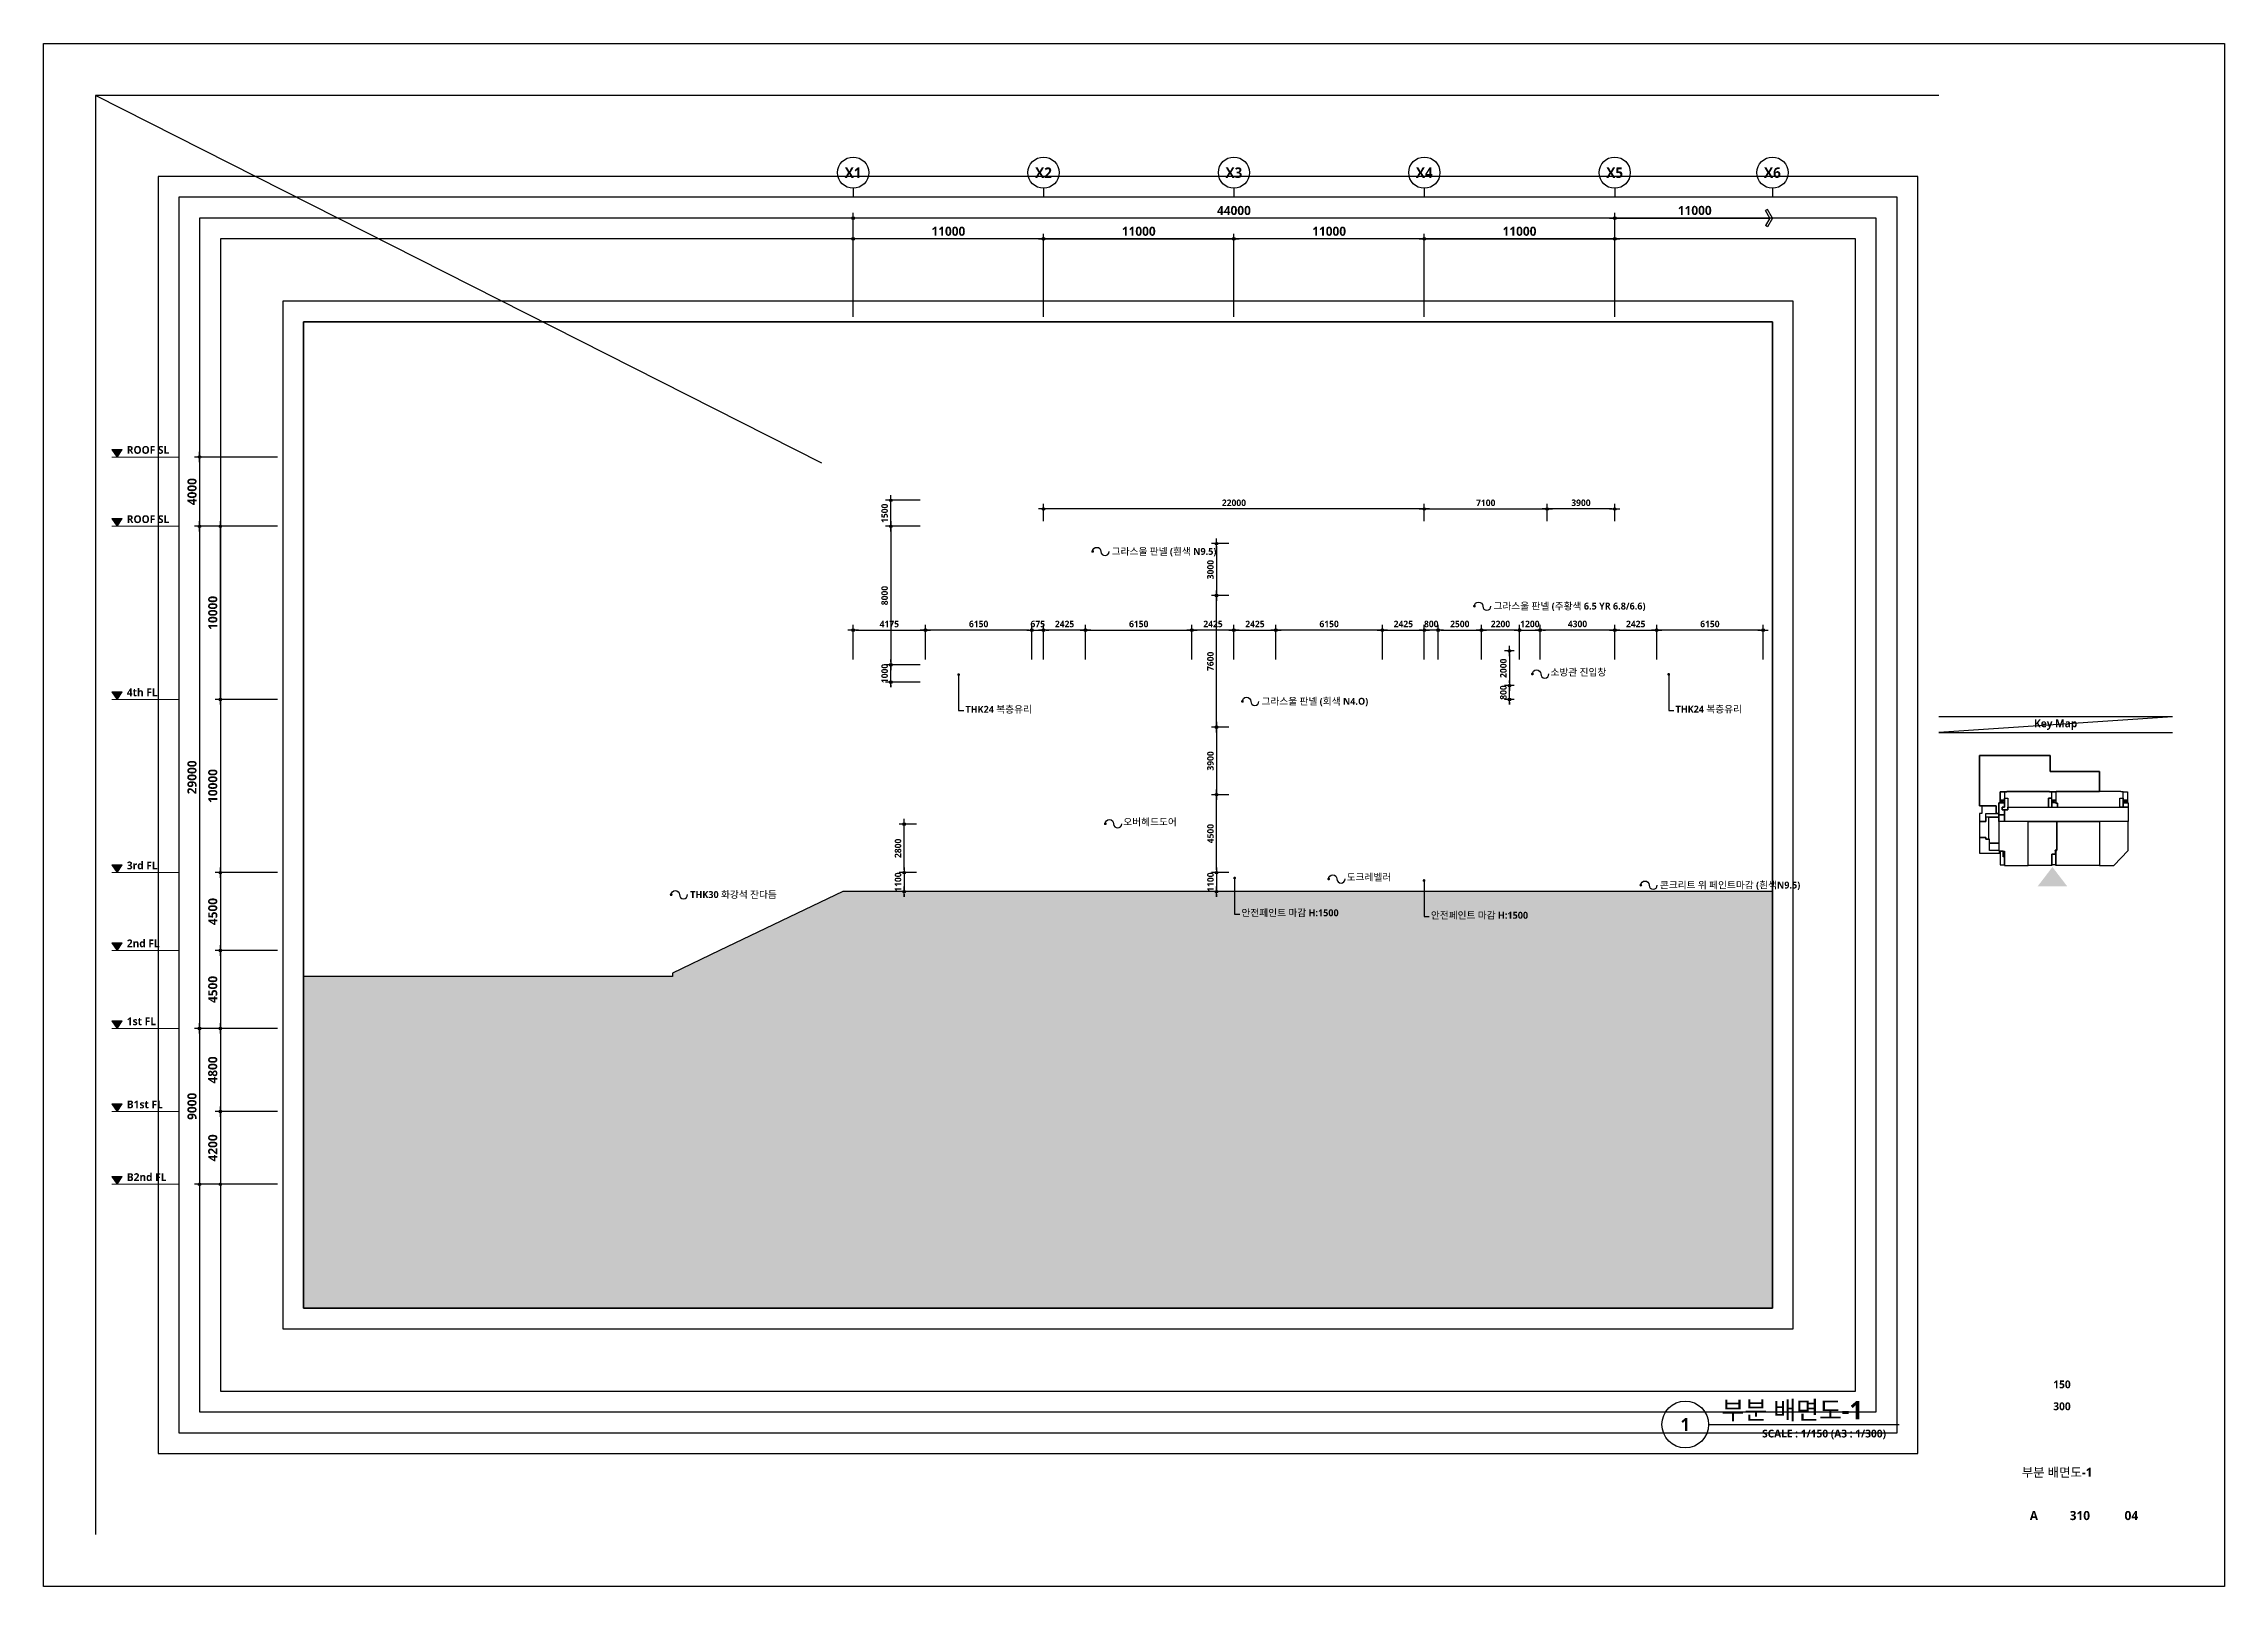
# Model space of a CAD drawing. Header units: millimetres. Extents: x 0 to 190005487, y 0 to 455456909.
# Drawn here: x 0 to 126000, y 89100 to 178200 of the extents above; entities that cross this region are included whole.
import ezdxf
from ezdxf.enums import TextEntityAlignment as Align

# ---------------------------------------------------------------- set-up
doc = ezdxf.new("R2010")
doc.units = ezdxf.units.MM
doc.header["$LTSCALE"] = 150
doc.header["$MEASUREMENT"] = 0
doc.header["$PDSIZE"] = -10
doc.layers.get('0').update_dxf_attribs({"linetype": 'CONTINUOUS'})
doc.layers.get('Defpoints').update_dxf_attribs({"color": 153, "linetype": 'CONTINUOUS'})
for name, color, linetype in [('A-ANNO-DIM', 4, 'CONTINUOUS'), ('A-ANNO-GRA1', 7, 'CONTINUOUS'), ('A-ANNO-KEY', 7, 'CONTINUOUS'), ('A-ANNO-LEAD', 4, 'CONTINUOUS'), ('A-ANNO-NOTE', 7, 'CONTINUOUS'), ('A-ANNO-TEXT1', 7, 'CONTINUOUS'), ('A-ANNO-TITL', 7, 'CONTINUOUS'), ('A-FLOR-ROOF', 3, 'CONTINUOUS'), ('A-SECT-SOIL-PAT1', 253, 'CONTINUOUS'), ('A-ST-AXIS-BUB', 7, 'CONTINUOUS'), ('A-ST-AXIS-DIM', 7, 'CONTINUOUS'), ('AA-XXXX-TXT1', 2, 'CONTINUOUS')]:
    doc.layers.add(name, color=color, linetype=linetype)
doc.layers.add('A-MARK', color=7, linetype='CONTINUOUS', lineweight=15)
doc.layers.add('Defpoint', color=161, linetype='CONTINUOUS', plot=False)
doc.styles.add('2020음성 1차', font='NanumGothicBold.ttf')
doc.styles.add('SH_대대리576', font='NanumGothicBold.ttf')
doc.dimstyles.new('SHP300내부', dxfattribs={"dimscale": 150, "dimtxt": 2.5, "dimasz": 1, "dimexe": 2, "dimexo": 2, "dimgap": 1, "dimtad": 1, "dimdec": 0, "dimzin": 0, "dimdsep": 46, "dimtxsty": 'SH_대대리576', "dimblk": 'DIMDOT', "dimcen": 0.09, "dimclrd": 256, "dimclre": 256, "dimclrt": 3, "dimadec": 0, "dimazin": 1, "dimtfac": 1, "dimtdec": 0, "dimtix": 1, "dimtmove": 2, "dimatfit": 0, "dimldrblk": 'DIMDOT', "dimfxl": 1, "dimtolj": 1, "dimtzin": 0, "dimlwd": -1, "dimlwe": -1, "dimarcsym": 0})
doc.dimstyles.new('사본 SHP 600', dxfattribs={"dimscale": 150, "dimtxt": 3.5, "dimasz": 1, "dimexe": 2, "dimexo": 2, "dimgap": 1, "dimtad": 1, "dimdec": 0, "dimzin": 0, "dimdsep": 46, "dimtxsty": 'SH_대대리576', "dimblk": 'DIMDOT', "dimcen": 0.09, "dimclrt": 3, "dimadec": 0, "dimazin": 1, "dimtfac": 1, "dimtdec": 0, "dimtix": 1, "dimtmove": 2, "dimatfit": 0, "dimldrblk": 'DIMDOT', "dimfxl": 1, "dimtfillclr": 3, "dimtolj": 1, "dimtzin": 0, "dimarcsym": 0})

msp = doc.modelspace()

# ---------------------------------------------------------------- texts
at = {"layer": 'A-ANNO-NOTE', "style": 'SH_대대리576'}
msp.add_text('Key Map', height=450, dxfattribs=at).set_placement((116250, 138865.3), align=Align.MIDDLE)
at = {"layer": 'A-ANNO-TEXT1', "style": 'SH_대대리576'}
for s, p in [('X1', (46774.1, 170748.6)), ('X2', (57774.1, 170748.6)), ('X3', (68774.1, 170748.6)), ('X4', (79774.1, 170748.6)), ('X5', (90774.1, 170748.6)), ('X6', (99887.6, 170748.6))]:
    msp.add_text(s, height=600, dxfattribs=at).set_placement(p, align=Align.MIDDLE_CENTER)
at = {"layer": 'A-ANNO-TEXT1'}
for s, height, style, p in [('ROOF SL', 450, 'SH_대대리576', (4807.3, 154510.2)), ('ROOF SL', 450, 'SH_대대리576', (4807.3, 150510.2)), ('그라스울 판넬 (흰색 N9.5)', 400, '2020음성 1차', (61712.3, 148674)), ('그라스울 판넬 (주황색 6.5 YR 6.8/6.6)', 400, '2020음성 1차', (83771.1, 145515.8, 103000)), ('소방관 진입창', 400, '2020음성 1차', (87062.6, 141699)), ('4th FL', 450, 'SH_대대리576', (4807.3, 140510.2)), ('THK24 복층유리', 400, '2020음성 1차', (53263.6, 139551)), ('그라스울 판넬 (회색 N4.O)', 400, '2020음성 1차', (70366.8, 140016.6)), ('THK24 복층유리', 400, '2020음성 1차', (94290, 139563.5)), ('오버헤드도어', 400, '2020음성 1차', (62384.3, 133048.2, -37.9)), ('3rd FL', 450, 'SH_대대리576', (4807.3, 130510.2)), ('도크레벨러', 400, '2020음성 1차', (75289, 129861.3, 103000)), ('콘크리트 위 페인트마감 (흰색N9.5)', 400, '2020음성 1차', (93384.5, 129403.4)), ('THK30 화강석 잔다듬', 400, '2020음성 1차', (37359.1, 128853.6)), ('안전페인트 마감 H:1500', 400, '2020음성 1차', (69208.4, 127802.3)), ('안전페인트 마감 H:1500', 400, '2020음성 1차', (80152.9, 127658.7)), ('2nd FL', 450, 'SH_대대리576', (4807.3, 126010.2)), ('1st FL', 450, 'SH_대대리576', (4807.3, 121510.2)), ('B1st FL', 450, 'SH_대대리576', (4807.3, 116710.2)), ('B2nd FL', 450, 'SH_대대리576', (4807.3, 112510.2))]:
    msp.add_text(s, height=height, dxfattribs=dict(at, style=style)).set_placement(p)
at = {"layer": 'A-ANNO-TITL', "style": 'SH_대대리576'}
for s, height, p in [('150', 450, (116617.8, 100766.7)), ('300', 450, (116617.8, 99500.1)), ('부분 배면도-1', 525, (116335.1, 95695.9)), ('A', 525, (114993.8, 93190.6)), ('310', 525, (117650.4, 93190.6)), ('04', 525, (120623.6, 93190.6))]:
    msp.add_text(s, height=height, dxfattribs=at).set_placement(p, align=Align.MIDDLE)
at = {"layer": 'A-ST-AXIS-DIM', "color": 3, "insert": (95398.5, 168563.3), "char_height": 525, "attachment_point": 5, "style": 'SH_대대리576'}
msp.add_mtext('\\A1;11000', dxfattribs=at)

# ---------------------------------------------------------------- blocks, each defined once
blk = doc.blocks.new('*U4461')
at = {"layer": 'A-ANNO-TITL'}
blk.add_line((0, 0), (3667, 0), dxfattribs=at)
blk.add_circle((-450, 0), 450, dxfattribs=at)
at = {"layer": 'AA-XXXX-TXT1', "style": 'SH_대대리576'}
blk.add_attdef('DWG.TITLE', (250, 100), '', height=350, dxfattribs=at)
at = {"layer": 'AA-XXXX-TXT1', "color": 7, "style": 'SH_대대리576'}
blk.add_attdef('NO1', text='', height=300, dxfattribs=at).set_placement((-450, 0), align=Align.MIDDLE)
at = {"layer": 'AA-XXXX-TXT1', "style": 'SH_대대리576'}
blk.add_attdef('SCALE', text='', height=150, dxfattribs=at).set_placement((3417, -100), align=Align.TOP_RIGHT)
blk = doc.blocks.new('DIMDOT')
at = {"color": 0}
blk.add_line((-2, 0), (2, 0), dxfattribs=at)
for radius in [0.5, 0.25]:
    blk.add_circle((0, 0), radius, dxfattribs=at)
blk = doc.blocks.new('*D4563')
at = {"layer": 'A-ST-AXIS-DIM', "color": 0, "lineweight": -2}
for p, q in [((46774, 162424), (46774, 167224)), ((57624, 166924), (46924, 166924)), ((57774, 162424), (57774, 167224))]:
    blk.add_line(p, q, dxfattribs=at)
at = {"layer": 'Defpoints', "color": 0}
for p in [(46774, 166924), (46774, 162124), (57774, 162124)]:
    blk.add_point(p, dxfattribs=at)
at = {"layer": 'A-ST-AXIS-DIM', "color": 0, "linetype": 'ByBlock', "lineweight": -2, "xscale": 150, "yscale": 150, "zscale": 150, "rotation": 180}
blk.add_blockref('DIMDOT', (46774, 166924), dxfattribs=at)
at = {"layer": 'A-ST-AXIS-DIM', "color": 0, "linetype": 'ByBlock', "lineweight": -2, "xscale": 150, "yscale": 150, "zscale": 150}
blk.add_blockref('DIMDOT', (57774, 166924), dxfattribs=at)
at = {"layer": 'A-ST-AXIS-DIM', "color": 3, "insert": (52274, 167361), "char_height": 525, "attachment_point": 5, "style": 'SH_대대리576'}
blk.add_mtext('\\A1;11000', dxfattribs=at)
blk = doc.blocks.new('*D4564')
at = {"layer": 'A-ST-AXIS-DIM', "color": 0, "lineweight": -2}
for p, q in [((57774, 162424), (57774, 167224)), ((57924, 166924), (68624, 166924)), ((68774, 162424), (68774, 167224))]:
    blk.add_line(p, q, dxfattribs=at)
at = {"layer": 'Defpoints', "color": 0}
for p in [(68774, 166924), (57774, 162124), (68774, 162124)]:
    blk.add_point(p, dxfattribs=at)
at = {"layer": 'A-ST-AXIS-DIM', "color": 0, "linetype": 'ByBlock', "lineweight": -2, "xscale": 150, "yscale": 150, "zscale": 150, "rotation": 180}
blk.add_blockref('DIMDOT', (57774, 166924), dxfattribs=at)
at = {"layer": 'A-ST-AXIS-DIM', "color": 0, "linetype": 'ByBlock', "lineweight": -2, "xscale": 150, "yscale": 150, "zscale": 150}
blk.add_blockref('DIMDOT', (68774, 166924), dxfattribs=at)
at = {"layer": 'A-ST-AXIS-DIM', "color": 3, "insert": (63274, 167361), "char_height": 525, "attachment_point": 5, "style": 'SH_대대리576'}
blk.add_mtext('\\A1;11000', dxfattribs=at)
blk = doc.blocks.new('*D4565')
at = {"layer": 'A-ST-AXIS-DIM', "color": 0, "lineweight": -2}
for p, q in [((68774, 162424), (68774, 167224)), ((79624, 166924), (68924, 166924)), ((79774, 162424), (79774, 167224))]:
    blk.add_line(p, q, dxfattribs=at)
at = {"layer": 'Defpoints', "color": 0}
for p in [(68774, 166924), (68774, 162124), (79774, 162124)]:
    blk.add_point(p, dxfattribs=at)
at = {"layer": 'A-ST-AXIS-DIM', "color": 0, "linetype": 'ByBlock', "lineweight": -2, "xscale": 150, "yscale": 150, "zscale": 150, "rotation": 180}
blk.add_blockref('DIMDOT', (68774, 166924), dxfattribs=at)
at = {"layer": 'A-ST-AXIS-DIM', "color": 0, "linetype": 'ByBlock', "lineweight": -2, "xscale": 150, "yscale": 150, "zscale": 150}
blk.add_blockref('DIMDOT', (79774, 166924), dxfattribs=at)
at = {"layer": 'A-ST-AXIS-DIM', "color": 3, "insert": (74274, 167361), "char_height": 525, "attachment_point": 5, "style": 'SH_대대리576'}
blk.add_mtext('\\A1;11000', dxfattribs=at)
blk = doc.blocks.new('A-ST-AXIS-BUB-1')
at = {"layer": 'A-ST-AXIS-BUB'}
blk.add_line((0, 350), (0, 0), dxfattribs=at)
blk.add_circle((0, 950), 600, dxfattribs=at)
blk = doc.blocks.new('arrow1')
at = {"color": 0}
for p, q in [((0, 0), (0.29, 0.5)), ((0, 0), (0.29, -0.5)), ((0.16, 0), (0.41, 0.43)), ((0.16, 0), (0.41, -0.43)), ((0.29, 0.5), (0.41, 0.43)), ((0.29, -0.5), (0.41, -0.43))]:
    blk.add_line(p, q, dxfattribs=at)
blk = doc.blocks.new('Level - GL_Architecture-538196-단면도-1')
at = {"layer": 'A-MARK'}
blk.add_hatch(color=256, dxfattribs=at).paths.add_polyline_path([(-50332, 900), (-49732, 0), (-49132, 900)], flags=0)
for p, q in [((-50332, 900), (-49132, 900)), ((-49732, 0), (-50332, 900)), ((-49132, 900), (-49732, 0)), ((-42506, 0), (-50332, 0))]:
    blk.add_line(p, q, dxfattribs=at)
blk = doc.blocks.new('*D4566')
at = {"layer": 'A-ST-AXIS-DIM', "color": 0, "lineweight": -2}
for p, q in [((13512, 116524), (9912, 116524)), ((10212, 116374), (10212, 112474)), ((13512, 112324), (9912, 112324))]:
    blk.add_line(p, q, dxfattribs=at)
at = {"layer": 'Defpoints', "color": 0}
for p in [(13812, 116524), (10212, 112324), (13812, 112324)]:
    blk.add_point(p, dxfattribs=at)
at = {"layer": 'A-ST-AXIS-DIM', "color": 0, "linetype": 'ByBlock', "lineweight": -2, "xscale": 150, "yscale": 150, "zscale": 150}
for p, rotation in [((10212, 116524), 90), ((10212, 112324), 270)]:
    blk.add_blockref('DIMDOT', p, dxfattribs=dict(at, rotation=rotation))
at = {"layer": 'A-ST-AXIS-DIM', "color": 3, "insert": (9774, 114424), "char_height": 525, "attachment_point": 5, "rotation": 90, "style": 'SH_대대리576'}
blk.add_mtext('\\A1;4200', dxfattribs=at)
blk = doc.blocks.new('*D4567')
at = {"layer": 'A-ST-AXIS-DIM', "color": 0, "lineweight": -2}
for p, q in [((13512, 121324), (9912, 121324)), ((10212, 121174), (10212, 116674)), ((13512, 116524), (9912, 116524))]:
    blk.add_line(p, q, dxfattribs=at)
at = {"layer": 'Defpoints', "color": 0}
for p in [(13812, 121324), (10212, 116524), (13812, 116524)]:
    blk.add_point(p, dxfattribs=at)
at = {"layer": 'A-ST-AXIS-DIM', "color": 0, "linetype": 'ByBlock', "lineweight": -2, "xscale": 150, "yscale": 150, "zscale": 150}
for p, rotation in [((10212, 121324), 90), ((10212, 116524), 270)]:
    blk.add_blockref('DIMDOT', p, dxfattribs=dict(at, rotation=rotation))
at = {"layer": 'A-ST-AXIS-DIM', "color": 3, "insert": (9773, 118924), "char_height": 525, "attachment_point": 5, "rotation": 90, "style": 'SH_대대리576'}
blk.add_mtext('\\A1;4800', dxfattribs=at)
blk = doc.blocks.new('*D4568')
at = {"layer": 'A-ST-AXIS-DIM', "color": 0, "lineweight": -2}
for p, q in [((13512, 125824), (9912, 125824)), ((10212, 125674), (10212, 121474)), ((13512, 121324), (9912, 121324))]:
    blk.add_line(p, q, dxfattribs=at)
at = {"layer": 'Defpoints', "color": 0}
for p in [(13812, 125824), (10212, 121324), (13812, 121324)]:
    blk.add_point(p, dxfattribs=at)
at = {"layer": 'A-ST-AXIS-DIM', "color": 0, "linetype": 'ByBlock', "lineweight": -2, "xscale": 150, "yscale": 150, "zscale": 150}
for p, rotation in [((10212, 125824), 90), ((10212, 121324), 270)]:
    blk.add_blockref('DIMDOT', p, dxfattribs=dict(at, rotation=rotation))
at = {"layer": 'A-ST-AXIS-DIM', "color": 3, "insert": (9774, 123574), "char_height": 525, "attachment_point": 5, "rotation": 90, "style": 'SH_대대리576'}
blk.add_mtext('\\A1;4500', dxfattribs=at)
blk = doc.blocks.new('*D4569')
at = {"layer": 'A-ST-AXIS-DIM', "color": 0, "lineweight": -2}
for p, q in [((13512, 130324), (9912, 130324)), ((10212, 130174), (10212, 125974)), ((13512, 125824), (9912, 125824))]:
    blk.add_line(p, q, dxfattribs=at)
at = {"layer": 'Defpoints', "color": 0}
for p in [(13812, 130324), (10212, 125824), (13812, 125824)]:
    blk.add_point(p, dxfattribs=at)
at = {"layer": 'A-ST-AXIS-DIM', "color": 0, "linetype": 'ByBlock', "lineweight": -2, "xscale": 150, "yscale": 150, "zscale": 150}
for p, rotation in [((10212, 130324), 90), ((10212, 125824), 270)]:
    blk.add_blockref('DIMDOT', p, dxfattribs=dict(at, rotation=rotation))
at = {"layer": 'A-ST-AXIS-DIM', "color": 3, "insert": (9774, 128074), "char_height": 525, "attachment_point": 5, "rotation": 90, "style": 'SH_대대리576'}
blk.add_mtext('\\A1;4500', dxfattribs=at)
blk = doc.blocks.new('*D4570')
at = {"layer": 'A-ST-AXIS-DIM', "color": 0, "lineweight": -2}
for p, q in [((13512, 140324), (9912, 140324)), ((10212, 140174), (10212, 130474)), ((13512, 130324), (9912, 130324))]:
    blk.add_line(p, q, dxfattribs=at)
at = {"layer": 'Defpoints', "color": 0}
for p in [(13812, 140324), (10212, 130324), (13812, 130324)]:
    blk.add_point(p, dxfattribs=at)
at = {"layer": 'A-ST-AXIS-DIM', "color": 0, "linetype": 'ByBlock', "lineweight": -2, "xscale": 150, "yscale": 150, "zscale": 150}
for p, rotation in [((10212, 140324), 90), ((10212, 130324), 270)]:
    blk.add_blockref('DIMDOT', p, dxfattribs=dict(at, rotation=rotation))
at = {"layer": 'A-ST-AXIS-DIM', "color": 3, "insert": (9775, 135324), "char_height": 525, "attachment_point": 5, "rotation": 90, "style": 'SH_대대리576'}
blk.add_mtext('\\A1;10000', dxfattribs=at)
blk = doc.blocks.new('*D4571')
at = {"layer": 'A-ST-AXIS-DIM', "color": 0, "lineweight": -2}
for p, q in [((13512, 150324), (9912, 150324)), ((10212, 140474), (10212, 150174)), ((13512, 140324), (9912, 140324))]:
    blk.add_line(p, q, dxfattribs=at)
at = {"layer": 'Defpoints', "color": 0}
for p in [(10212, 150324), (13812, 150324), (13812, 140324)]:
    blk.add_point(p, dxfattribs=at)
at = {"layer": 'A-ST-AXIS-DIM', "color": 0, "linetype": 'ByBlock', "lineweight": -2, "xscale": 150, "yscale": 150, "zscale": 150}
for p, rotation in [((10212, 150324), 90), ((10212, 140324), 270)]:
    blk.add_blockref('DIMDOT', p, dxfattribs=dict(at, rotation=rotation))
at = {"layer": 'A-ST-AXIS-DIM', "color": 3, "insert": (9775, 145324), "char_height": 525, "attachment_point": 5, "rotation": 90, "style": 'SH_대대리576'}
blk.add_mtext('\\A1;10000', dxfattribs=at)
blk = doc.blocks.new('*D4572')
at = {"layer": 'A-ST-AXIS-DIM', "color": 0, "lineweight": -2}
for p, q in [((13512, 154324), (8712, 154324)), ((9012, 154174), (9012, 150474)), ((13512, 150324), (8712, 150324))]:
    blk.add_line(p, q, dxfattribs=at)
at = {"layer": 'Defpoints', "color": 0}
for p in [(13812, 154324), (9012, 150324), (13812, 150324)]:
    blk.add_point(p, dxfattribs=at)
at = {"layer": 'A-ST-AXIS-DIM', "color": 0, "linetype": 'ByBlock', "lineweight": -2, "xscale": 150, "yscale": 150, "zscale": 150}
for p, rotation in [((9012, 154324), 90), ((9012, 150324), 270)]:
    blk.add_blockref('DIMDOT', p, dxfattribs=dict(at, rotation=rotation))
at = {"layer": 'A-ST-AXIS-DIM', "color": 3, "insert": (8575, 152324), "char_height": 525, "attachment_point": 5, "rotation": 90, "style": 'SH_대대리576'}
blk.add_mtext('\\A1;4000', dxfattribs=at)
blk = doc.blocks.new('*D4573')
at = {"layer": 'A-ST-AXIS-DIM', "color": 0, "lineweight": -2}
for p, q in [((13512, 121324), (8712, 121324)), ((9012, 121174), (9012, 112474)), ((13512, 112324), (8712, 112324))]:
    blk.add_line(p, q, dxfattribs=at)
at = {"layer": 'Defpoints', "color": 0}
for p in [(13812, 121324), (9012, 112324), (13812, 112324)]:
    blk.add_point(p, dxfattribs=at)
at = {"layer": 'A-ST-AXIS-DIM', "color": 0, "linetype": 'ByBlock', "lineweight": -2, "xscale": 150, "yscale": 150, "zscale": 150}
for p, rotation in [((9012, 121324), 90), ((9012, 112324), 270)]:
    blk.add_blockref('DIMDOT', p, dxfattribs=dict(at, rotation=rotation))
at = {"layer": 'A-ST-AXIS-DIM', "color": 3, "insert": (8573, 116824), "char_height": 525, "attachment_point": 5, "rotation": 90, "style": 'SH_대대리576'}
blk.add_mtext('\\A1;9000', dxfattribs=at)
blk = doc.blocks.new('*D4574')
at = {"layer": 'A-ST-AXIS-DIM', "color": 0, "lineweight": -2}
for p, q in [((13512, 150324), (8712, 150324)), ((9012, 150174), (9012, 121474)), ((13512, 121324), (8712, 121324))]:
    blk.add_line(p, q, dxfattribs=at)
at = {"layer": 'Defpoints', "color": 0}
for p in [(13812, 150324), (9012, 121324), (13812, 121324)]:
    blk.add_point(p, dxfattribs=at)
at = {"layer": 'A-ST-AXIS-DIM', "color": 0, "linetype": 'ByBlock', "lineweight": -2, "xscale": 150, "yscale": 150, "zscale": 150}
for p, rotation in [((9012, 150324), 90), ((9012, 121324), 270)]:
    blk.add_blockref('DIMDOT', p, dxfattribs=dict(at, rotation=rotation))
at = {"layer": 'A-ST-AXIS-DIM', "color": 3, "insert": (8573, 135824), "char_height": 525, "attachment_point": 5, "rotation": 90, "style": 'SH_대대리576'}
blk.add_mtext('\\A1;29000', dxfattribs=at)
blk = doc.blocks.new('*D4575')
at = {"layer": 'A-ST-AXIS-DIM', "color": 0, "lineweight": -2}
for p, q in [((46774, 162424), (46774, 168424)), ((90624, 168124), (46924, 168124)), ((90774, 162424), (90774, 168424))]:
    blk.add_line(p, q, dxfattribs=at)
at = {"layer": 'Defpoints', "color": 0}
for p in [(46774, 168124), (46774, 162124), (90774, 162124)]:
    blk.add_point(p, dxfattribs=at)
at = {"layer": 'A-ST-AXIS-DIM', "color": 0, "linetype": 'ByBlock', "lineweight": -2, "xscale": 150, "yscale": 150, "zscale": 150, "rotation": 180}
blk.add_blockref('DIMDOT', (46774, 168124), dxfattribs=at)
at = {"layer": 'A-ST-AXIS-DIM', "color": 0, "linetype": 'ByBlock', "lineweight": -2, "xscale": 150, "yscale": 150, "zscale": 150}
blk.add_blockref('DIMDOT', (90774, 168124), dxfattribs=at)
at = {"layer": 'A-ST-AXIS-DIM', "color": 3, "insert": (68774, 168561), "char_height": 525, "attachment_point": 5, "style": 'SH_대대리576'}
blk.add_mtext('\\A1;44000', dxfattribs=at)
blk = doc.blocks.new('*D4604')
at = {"layer": 'A-ST-AXIS-DIM', "color": 0, "lineweight": -2}
for p, q in [((79774, 162424), (79774, 167224)), ((79924, 166924), (90624, 166924)), ((90774, 162424), (90774, 167224))]:
    blk.add_line(p, q, dxfattribs=at)
at = {"layer": 'Defpoints', "color": 0}
for p in [(90774, 166924), (79774, 162124), (90774, 162124)]:
    blk.add_point(p, dxfattribs=at)
at = {"layer": 'A-ST-AXIS-DIM', "color": 0, "linetype": 'ByBlock', "lineweight": -2, "xscale": 150, "yscale": 150, "zscale": 150, "rotation": 180}
blk.add_blockref('DIMDOT', (79774, 166924), dxfattribs=at)
at = {"layer": 'A-ST-AXIS-DIM', "color": 0, "linetype": 'ByBlock', "lineweight": -2, "xscale": 150, "yscale": 150, "zscale": 150}
blk.add_blockref('DIMDOT', (90774, 166924), dxfattribs=at)
at = {"layer": 'A-ST-AXIS-DIM', "color": 3, "insert": (85274, 167361), "char_height": 525, "attachment_point": 5, "style": 'SH_대대리576'}
blk.add_mtext('\\A1;11000', dxfattribs=at)
blk = doc.blocks.new('G$C28DF506D')
blk.add_lwpolyline([(0, 3255), (0, 1425), (2340, 1425), (2340, 1725), (2265, 1725), (2265, 1740), (1155, 1740), (1155, 3030), (1095, 3030), (1095, 3060), (765, 3060), (765, 3255)], close=True)
at = {"layer": 'A-ANNO-KEY'}
for p, q in [((2902, 7538), (2423, 7223)), ((2423, 7538), (2902, 7223)), ((8377, 7538), (8857, 7223)), ((8857, 7538), (8377, 7223)), ((16627, 7223), (17108, 7538)), ((16627, 7538), (17108, 7223)), ((2760, 1012), (2902, 1642)), ((2760, 1642), (2902, 1012)), ((8745, 1327), (8884, 1770)), ((8884, 1327), (8745, 1770))]:
    blk.add_line(p, q, dxfattribs=at)
for points in [[(13890, 10845), (8190, 10845), (8190, 12720), (7290, 12720), (0, 12720), (0, 6900), (195, 6900), (270, 6900), (1950, 6900), (1950, 6015), (2265, 6015), (2265, 7223), (2423, 7223), (2423, 7538), (2423, 8505), (2902, 8505), (3165, 8505), (3165, 8550), (8115, 8550), (8115, 8505), (8377, 8505), (8865, 8505), (8865, 8550), (13890, 8550)], [(8190, 12720), (7290, 12720), (0, 12720), (0, 6900), (195, 6900), (270, 6900), (1950, 6900), (1950, 6015), (2265, 6015), (2265, 7223), (2423, 7223), (2423, 8505), (3165, 8505), (3165, 8550), (8115, 8550), (8115, 8505), (8865, 8505), (8865, 8550), (13890, 8550), (13890, 10845), (8190, 10845)], [(2423, 8505), (2902, 8505), (2902, 7538), (2423, 7538)], [(2635, 6434), (2635, 6722), (2902, 6722), (2902, 7788), (3300, 7788), (3300, 6750), (3300, 6750), (3300, 6434), (2902, 6434), (2902, 6434)], [(2902, 8505), (2902, 7788), (3300, 7788), (3300, 6750), (7980, 6750), (7980, 7788), (8377, 7788), (8377, 8505), (8115, 8505), (8115, 8550), (3165, 8550), (3165, 8505)], [(7980, 6754), (8377, 6754), (8377, 7788), (7980, 7788)], [(8377, 8505), (8857, 8505), (8857, 7538), (8377, 7538)], [(8865, 8550), (8865, 8505), (8857, 8505), (8857, 7204), (9015, 7204), (9015, 6750), (16230, 6750), (16230, 7788), (16627, 7788), (16627, 8505), (16365, 8505), (16365, 8550)], [(16627, 6754), (16230, 6754), (16230, 7788), (16627, 7788)], [(16627, 8505), (17108, 8505), (17108, 7538), (16627, 7538)], [(0, 6015), (0, 5100), (765, 5100), (765, 6015), (1950, 6015), (1950, 6900), (270, 6900), (270, 6015)], [(0, 5100), (0, 3255), (765, 3255), (765, 3060), (1095, 3060), (1095, 5580), (765, 5580), (765, 5100), (0, 5100)], [(765, 6015), (2265, 6015), (2265, 5580), (765, 5580)], [(1155, 2580), (1155, 3030), (1095, 3030), (1095, 5580), (2265, 5580), (2265, 2580)], [(2265, 7223), (2902, 7223), (2902, 6722), (2635, 6722), (2635, 6434), (2902, 6434), (2902, 5864), (2265, 5864)], [(2265, 5864), (2902, 5864), (2902, 5070), (2265, 5070)], [(2265, 1740), (2265, 1725), (2340, 1725), (2340, 1642), (2902, 1642), (2902, 0), (5640, 0), (5640, 5070), (2265, 5070)], [(2265, 1740), (2265, 1725), (2340, 1725), (2340, 1642), (2902, 1642), (2902, 0), (5640, 0), (5640, 5070), (2265, 5070)], [(2902, 7223), (2423, 7223), (2423, 7538), (2902, 7538)], [(2902, 5070), (2902, 6434), (3300, 6434), (3300, 6750), (7980, 6750), (7980, 6754), (9015, 6754), (9015, 6750), (16230, 6750), (16230, 6754), (17190, 6754), (17190, 5070)], [(8745, 1770), (8745, 1327), (8377, 1327), (8377, 0), (5640, 0), (5640, 5070), (8940, 5070), (8940, 1770), (8745, 1770)], [(8377, 7538), (8857, 7538), (8857, 7223), (8377, 7223)], [(8377, 7223), (8377, 6754), (9015, 6754), (9015, 7204), (8857, 7204), (8857, 7223)], [(8940, 1725), (8940, 5070), (13890, 5070), (13890, 0), (8857, 0), (8857, 1327), (8884, 1327), (8884, 1725), (8940, 1725)], [(13890, 5070), (13890, 0), (15540, 0), (17190, 1725), (17190, 5070)], [(16627, 7538), (17108, 7538), (17108, 7223), (16627, 7223)], [(16627, 7223), (17190, 7223), (17190, 6754), (16627, 6754)], [(1155, 2580), (2265, 2580), (2265, 1740), (1155, 1740), (1155, 2580)], [(2760, 1642), (2423, 1642), (2423, 82), (2902, 82), (2902, 1012), (2760, 1012)], [(8857, 82), (8377, 82), (8377, 1327), (8857, 1327)], [(8745, 1327), (8884, 1327), (8884, 1725), (8940, 1725), (8940, 1770), (8745, 1770)]]:
    blk.add_lwpolyline(points, close=True, dxfattribs=at)
blk.add_lwpolyline([(8865, 8505), (8115, 8505), (8115, 8550), (3165, 8550), (3165, 8505), (2423, 8505), (2423, 7223), (2265, 7223), (2265, 6015), (1950, 6015), (1950, 6900), (270, 6900), (270, 6900), (195, 6900), (0, 6900), (0, 12720), (7290, 12720), (7290, 12720), (8190, 12720), (8190, 10845), (8190, 10845), (8190, 10845), (13890, 10845), (13890, 8550), (8865, 8550)], dxfattribs=at)
blk = doc.blocks.new('*D5482')
at = {"layer": 'A-ANNO-DIM'}
for p, q in [((50949, 142624), (50949, 144624)), ((56949, 144324), (51099, 144324)), ((57099, 142624), (57099, 144624))]:
    blk.add_line(p, q, dxfattribs=at)
at = {"layer": 'Defpoints', "color": 0}
for p in [(50949, 144324), (50949, 142324), (57099, 142324)]:
    blk.add_point(p, dxfattribs=at)
at = {"layer": 'A-ANNO-DIM', "linetype": 'ByBlock', "xscale": 150, "yscale": 150, "zscale": 150, "rotation": 180}
blk.add_blockref('DIMDOT', (50949, 144324), dxfattribs=at)
at = {"layer": 'A-ANNO-DIM', "linetype": 'ByBlock', "xscale": 150, "yscale": 150, "zscale": 150}
blk.add_blockref('DIMDOT', (57099, 144324), dxfattribs=at)
at = {"layer": 'A-ANNO-DIM', "color": 3, "insert": (54024, 144681), "char_height": 375, "attachment_point": 5, "style": 'SH_대대리576'}
blk.add_mtext('\\A1;6150', dxfattribs=at)
blk = doc.blocks.new('*D5483')
at = {"layer": 'A-ANNO-DIM'}
for p, q in [((46774, 142624), (46774, 144624)), ((46924, 144324), (50799, 144324)), ((50949, 142624), (50949, 144624))]:
    blk.add_line(p, q, dxfattribs=at)
at = {"layer": 'Defpoints', "color": 0}
for p in [(50949, 144324), (46774, 142324), (50949, 142324)]:
    blk.add_point(p, dxfattribs=at)
at = {"layer": 'A-ANNO-DIM', "linetype": 'ByBlock', "xscale": 150, "yscale": 150, "zscale": 150, "rotation": 180}
blk.add_blockref('DIMDOT', (46774, 144324), dxfattribs=at)
at = {"layer": 'A-ANNO-DIM', "linetype": 'ByBlock', "xscale": 150, "yscale": 150, "zscale": 150}
blk.add_blockref('DIMDOT', (50949, 144324), dxfattribs=at)
at = {"layer": 'A-ANNO-DIM', "color": 3, "insert": (48862, 144678), "char_height": 375, "attachment_point": 5, "style": 'SH_대대리576'}
blk.add_mtext('\\A1;4175', dxfattribs=at)
blk = doc.blocks.new('*D5484')
at = {"layer": 'A-ANNO-DIM'}
for p, q in [((56949, 144324), (56799, 144324)), ((57099, 142624), (57099, 144624)), ((57099, 144324), (57774, 144324)), ((57774, 142624), (57774, 144624)), ((57924, 144324), (58074, 144324))]:
    blk.add_line(p, q, dxfattribs=at)
at = {"layer": 'Defpoints', "color": 0}
for p in [(57774, 144324), (57099, 142324), (57774, 142324)]:
    blk.add_point(p, dxfattribs=at)
at = {"layer": 'A-ANNO-DIM', "linetype": 'ByBlock', "xscale": 150, "yscale": 150, "zscale": 150}
blk.add_blockref('DIMDOT', (57099, 144324), dxfattribs=at)
at = {"layer": 'A-ANNO-DIM', "linetype": 'ByBlock', "xscale": 150, "yscale": 150, "zscale": 150, "rotation": 180}
blk.add_blockref('DIMDOT', (57774, 144324), dxfattribs=at)
at = {"layer": 'A-ANNO-DIM', "color": 3, "insert": (57437, 144681), "char_height": 375, "attachment_point": 5, "style": 'SH_대대리576'}
blk.add_mtext('\\A1;675', dxfattribs=at)
blk = doc.blocks.new('*D5485')
at = {"layer": 'A-ANNO-DIM'}
for p, q in [((57774, 142624), (57774, 144624)), ((60049, 144324), (57924, 144324)), ((60199, 142624), (60199, 144624))]:
    blk.add_line(p, q, dxfattribs=at)
at = {"layer": 'Defpoints', "color": 0}
for p in [(57774, 144324), (57774, 142324), (60199, 142324)]:
    blk.add_point(p, dxfattribs=at)
at = {"layer": 'A-ANNO-DIM', "linetype": 'ByBlock', "xscale": 150, "yscale": 150, "zscale": 150, "rotation": 180}
blk.add_blockref('DIMDOT', (57774, 144324), dxfattribs=at)
at = {"layer": 'A-ANNO-DIM', "linetype": 'ByBlock', "xscale": 150, "yscale": 150, "zscale": 150}
blk.add_blockref('DIMDOT', (60199, 144324), dxfattribs=at)
at = {"layer": 'A-ANNO-DIM', "color": 3, "insert": (58987, 144680), "char_height": 375, "attachment_point": 5, "style": 'SH_대대리576'}
blk.add_mtext('\\A1;2425', dxfattribs=at)
blk = doc.blocks.new('*D5486')
at = {"layer": 'A-ANNO-DIM'}
for p, q in [((60199, 142624), (60199, 144624)), ((60349, 144324), (66199, 144324)), ((66349, 142624), (66349, 144624))]:
    blk.add_line(p, q, dxfattribs=at)
at = {"layer": 'Defpoints', "color": 0}
for p in [(66349, 144324), (60199, 142324), (66349, 142324)]:
    blk.add_point(p, dxfattribs=at)
at = {"layer": 'A-ANNO-DIM', "linetype": 'ByBlock', "xscale": 150, "yscale": 150, "zscale": 150, "rotation": 180}
blk.add_blockref('DIMDOT', (60199, 144324), dxfattribs=at)
at = {"layer": 'A-ANNO-DIM', "linetype": 'ByBlock', "xscale": 150, "yscale": 150, "zscale": 150}
blk.add_blockref('DIMDOT', (66349, 144324), dxfattribs=at)
at = {"layer": 'A-ANNO-DIM', "color": 3, "insert": (63274, 144681), "char_height": 375, "attachment_point": 5, "style": 'SH_대대리576'}
blk.add_mtext('\\A1;6150', dxfattribs=at)
blk = doc.blocks.new('*D5487')
at = {"layer": 'A-ANNO-DIM'}
for p, q in [((66349, 142624), (66349, 144624)), ((68624, 144324), (66499, 144324)), ((68774, 142624), (68774, 144624))]:
    blk.add_line(p, q, dxfattribs=at)
at = {"layer": 'Defpoints', "color": 0}
for p in [(66349, 144324), (66349, 142324), (68774, 142324)]:
    blk.add_point(p, dxfattribs=at)
at = {"layer": 'A-ANNO-DIM', "linetype": 'ByBlock', "xscale": 150, "yscale": 150, "zscale": 150, "rotation": 180}
blk.add_blockref('DIMDOT', (66349, 144324), dxfattribs=at)
at = {"layer": 'A-ANNO-DIM', "linetype": 'ByBlock', "xscale": 150, "yscale": 150, "zscale": 150}
blk.add_blockref('DIMDOT', (68774, 144324), dxfattribs=at)
at = {"layer": 'A-ANNO-DIM', "color": 3, "insert": (67562, 144680), "char_height": 375, "attachment_point": 5, "style": 'SH_대대리576'}
blk.add_mtext('\\A1;2425', dxfattribs=at)
blk = doc.blocks.new('*D5488')
at = {"layer": 'A-ANNO-DIM'}
for p, q in [((68774, 142624), (68774, 144624)), ((68924, 144324), (71049, 144324)), ((71199, 142624), (71199, 144624))]:
    blk.add_line(p, q, dxfattribs=at)
at = {"layer": 'Defpoints', "color": 0}
for p in [(71199, 144324), (68774, 142324), (71199, 142324)]:
    blk.add_point(p, dxfattribs=at)
at = {"layer": 'A-ANNO-DIM', "linetype": 'ByBlock', "xscale": 150, "yscale": 150, "zscale": 150, "rotation": 180}
blk.add_blockref('DIMDOT', (68774, 144324), dxfattribs=at)
at = {"layer": 'A-ANNO-DIM', "linetype": 'ByBlock', "xscale": 150, "yscale": 150, "zscale": 150}
blk.add_blockref('DIMDOT', (71199, 144324), dxfattribs=at)
at = {"layer": 'A-ANNO-DIM', "color": 3, "insert": (69987, 144680), "char_height": 375, "attachment_point": 5, "style": 'SH_대대리576'}
blk.add_mtext('\\A1;2425', dxfattribs=at)
blk = doc.blocks.new('*D5489')
at = {"layer": 'A-ANNO-DIM'}
for p, q in [((71199, 142624), (71199, 144624)), ((77199, 144324), (71349, 144324)), ((77349, 142624), (77349, 144624))]:
    blk.add_line(p, q, dxfattribs=at)
at = {"layer": 'Defpoints', "color": 0}
for p in [(71199, 144324), (71199, 142324), (77349, 142324)]:
    blk.add_point(p, dxfattribs=at)
at = {"layer": 'A-ANNO-DIM', "linetype": 'ByBlock', "xscale": 150, "yscale": 150, "zscale": 150, "rotation": 180}
blk.add_blockref('DIMDOT', (71199, 144324), dxfattribs=at)
at = {"layer": 'A-ANNO-DIM', "linetype": 'ByBlock', "xscale": 150, "yscale": 150, "zscale": 150}
blk.add_blockref('DIMDOT', (77349, 144324), dxfattribs=at)
at = {"layer": 'A-ANNO-DIM', "color": 3, "insert": (74274, 144681), "char_height": 375, "attachment_point": 5, "style": 'SH_대대리576'}
blk.add_mtext('\\A1;6150', dxfattribs=at)
blk = doc.blocks.new('*D5490')
at = {"layer": 'A-ANNO-DIM'}
for p, q in [((77349, 142624), (77349, 144624)), ((77499, 144324), (79624, 144324)), ((79774, 142624), (79774, 144624))]:
    blk.add_line(p, q, dxfattribs=at)
at = {"layer": 'Defpoints', "color": 0}
for p in [(79774, 144324), (77349, 142324), (79774, 142324)]:
    blk.add_point(p, dxfattribs=at)
at = {"layer": 'A-ANNO-DIM', "linetype": 'ByBlock', "xscale": 150, "yscale": 150, "zscale": 150, "rotation": 180}
blk.add_blockref('DIMDOT', (77349, 144324), dxfattribs=at)
at = {"layer": 'A-ANNO-DIM', "linetype": 'ByBlock', "xscale": 150, "yscale": 150, "zscale": 150}
blk.add_blockref('DIMDOT', (79774, 144324), dxfattribs=at)
at = {"layer": 'A-ANNO-DIM', "color": 3, "insert": (78562, 144680), "char_height": 375, "attachment_point": 5, "style": 'SH_대대리576'}
blk.add_mtext('\\A1;2425', dxfattribs=at)
blk = doc.blocks.new('*D5491')
at = {"layer": 'A-ANNO-DIM'}
for p, q in [((79624, 144324), (79474, 144324)), ((79774, 142624), (79774, 144624)), ((80574, 144324), (79774, 144324)), ((80574, 142624), (80574, 144624)), ((80724, 144324), (80874, 144324))]:
    blk.add_line(p, q, dxfattribs=at)
at = {"layer": 'Defpoints', "color": 0}
for p in [(79774, 144324), (79774, 142324), (80574, 142324)]:
    blk.add_point(p, dxfattribs=at)
at = {"layer": 'A-ANNO-DIM', "linetype": 'ByBlock', "xscale": 150, "yscale": 150, "zscale": 150}
blk.add_blockref('DIMDOT', (79774, 144324), dxfattribs=at)
at = {"layer": 'A-ANNO-DIM', "linetype": 'ByBlock', "xscale": 150, "yscale": 150, "zscale": 150, "rotation": 180}
blk.add_blockref('DIMDOT', (80574, 144324), dxfattribs=at)
at = {"layer": 'A-ANNO-DIM', "color": 3, "insert": (80174, 144681), "char_height": 375, "attachment_point": 5, "style": 'SH_대대리576'}
blk.add_mtext('\\A1;800', dxfattribs=at)
blk = doc.blocks.new('*D5508')
at = {"layer": 'A-ANNO-DIM'}
for p, q in [((80574, 142624), (80574, 144624)), ((80724, 144324), (82924, 144324)), ((83074, 142624), (83074, 144624))]:
    blk.add_line(p, q, dxfattribs=at)
at = {"layer": 'Defpoints', "color": 0}
for p in [(83074, 144324), (80574, 142324), (83074, 142324)]:
    blk.add_point(p, dxfattribs=at)
at = {"layer": 'A-ANNO-DIM', "linetype": 'ByBlock', "xscale": 150, "yscale": 150, "zscale": 150, "rotation": 180}
blk.add_blockref('DIMDOT', (80574, 144324), dxfattribs=at)
at = {"layer": 'A-ANNO-DIM', "linetype": 'ByBlock', "xscale": 150, "yscale": 150, "zscale": 150}
blk.add_blockref('DIMDOT', (83074, 144324), dxfattribs=at)
at = {"layer": 'A-ANNO-DIM', "color": 3, "insert": (81824, 144680), "char_height": 375, "attachment_point": 5, "style": 'SH_대대리576'}
blk.add_mtext('\\A1;2500', dxfattribs=at)
blk = doc.blocks.new('*D5509')
at = {"layer": 'A-ANNO-DIM'}
for p, q in [((83074, 142624), (83074, 144624)), ((85124, 144324), (83224, 144324)), ((85274, 142624), (85274, 144624))]:
    blk.add_line(p, q, dxfattribs=at)
at = {"layer": 'Defpoints', "color": 0}
for p in [(83074, 144324), (83074, 142324), (85274, 142324)]:
    blk.add_point(p, dxfattribs=at)
at = {"layer": 'A-ANNO-DIM', "linetype": 'ByBlock', "xscale": 150, "yscale": 150, "zscale": 150, "rotation": 180}
blk.add_blockref('DIMDOT', (83074, 144324), dxfattribs=at)
at = {"layer": 'A-ANNO-DIM', "linetype": 'ByBlock', "xscale": 150, "yscale": 150, "zscale": 150}
blk.add_blockref('DIMDOT', (85274, 144324), dxfattribs=at)
at = {"layer": 'A-ANNO-DIM', "color": 3, "insert": (84174, 144680), "char_height": 375, "attachment_point": 5, "style": 'SH_대대리576'}
blk.add_mtext('\\A1;2200', dxfattribs=at)
blk = doc.blocks.new('*D5510')
at = {"layer": 'A-ANNO-DIM'}
for p, q in [((85124, 144324), (84974, 144324)), ((85274, 142624), (85274, 144624)), ((85274, 144324), (86474, 144324)), ((86474, 142624), (86474, 144624)), ((86624, 144324), (86774, 144324))]:
    blk.add_line(p, q, dxfattribs=at)
at = {"layer": 'Defpoints', "color": 0}
for p in [(86474, 144324), (85274, 142324), (86474, 142324)]:
    blk.add_point(p, dxfattribs=at)
at = {"layer": 'A-ANNO-DIM', "linetype": 'ByBlock', "xscale": 150, "yscale": 150, "zscale": 150}
blk.add_blockref('DIMDOT', (85274, 144324), dxfattribs=at)
at = {"layer": 'A-ANNO-DIM', "linetype": 'ByBlock', "xscale": 150, "yscale": 150, "zscale": 150, "rotation": 180}
blk.add_blockref('DIMDOT', (86474, 144324), dxfattribs=at)
at = {"layer": 'A-ANNO-DIM', "color": 3, "insert": (85874, 144680), "char_height": 375, "attachment_point": 5, "style": 'SH_대대리576'}
blk.add_mtext('\\A1;1200', dxfattribs=at)
blk = doc.blocks.new('*D5511')
at = {"layer": 'A-ANNO-DIM'}
for p, q in [((86474, 142624), (86474, 144624)), ((90624, 144324), (86624, 144324)), ((90774, 142624), (90774, 144624))]:
    blk.add_line(p, q, dxfattribs=at)
at = {"layer": 'Defpoints', "color": 0}
for p in [(86474, 144324), (86474, 142324), (90774, 142324)]:
    blk.add_point(p, dxfattribs=at)
at = {"layer": 'A-ANNO-DIM', "linetype": 'ByBlock', "xscale": 150, "yscale": 150, "zscale": 150, "rotation": 180}
blk.add_blockref('DIMDOT', (86474, 144324), dxfattribs=at)
at = {"layer": 'A-ANNO-DIM', "linetype": 'ByBlock', "xscale": 150, "yscale": 150, "zscale": 150}
blk.add_blockref('DIMDOT', (90774, 144324), dxfattribs=at)
at = {"layer": 'A-ANNO-DIM', "color": 3, "insert": (88624, 144681), "char_height": 375, "attachment_point": 5, "style": 'SH_대대리576'}
blk.add_mtext('\\A1;4300', dxfattribs=at)
blk = doc.blocks.new('*D5512')
at = {"layer": 'A-ANNO-DIM'}
for p, q in [((90774, 142624), (90774, 144624)), ((90924, 144324), (93049, 144324)), ((93199, 142624), (93199, 144624))]:
    blk.add_line(p, q, dxfattribs=at)
at = {"layer": 'Defpoints', "color": 0}
for p in [(93199, 144324), (90774, 142324), (93199, 142324)]:
    blk.add_point(p, dxfattribs=at)
at = {"layer": 'A-ANNO-DIM', "linetype": 'ByBlock', "xscale": 150, "yscale": 150, "zscale": 150, "rotation": 180}
blk.add_blockref('DIMDOT', (90774, 144324), dxfattribs=at)
at = {"layer": 'A-ANNO-DIM', "linetype": 'ByBlock', "xscale": 150, "yscale": 150, "zscale": 150}
blk.add_blockref('DIMDOT', (93199, 144324), dxfattribs=at)
at = {"layer": 'A-ANNO-DIM', "color": 3, "insert": (91987, 144680), "char_height": 375, "attachment_point": 5, "style": 'SH_대대리576'}
blk.add_mtext('\\A1;2425', dxfattribs=at)
blk = doc.blocks.new('*D5513')
at = {"layer": 'A-ANNO-DIM'}
for p, q in [((93199, 142624), (93199, 144624)), ((99199, 144324), (93349, 144324)), ((99349, 142624), (99349, 144624))]:
    blk.add_line(p, q, dxfattribs=at)
at = {"layer": 'Defpoints', "color": 0}
for p in [(93199, 144324), (93199, 142324), (99349, 142324)]:
    blk.add_point(p, dxfattribs=at)
at = {"layer": 'A-ANNO-DIM', "linetype": 'ByBlock', "xscale": 150, "yscale": 150, "zscale": 150, "rotation": 180}
blk.add_blockref('DIMDOT', (93199, 144324), dxfattribs=at)
at = {"layer": 'A-ANNO-DIM', "linetype": 'ByBlock', "xscale": 150, "yscale": 150, "zscale": 150}
blk.add_blockref('DIMDOT', (99349, 144324), dxfattribs=at)
at = {"layer": 'A-ANNO-DIM', "color": 3, "insert": (96274, 144681), "char_height": 375, "attachment_point": 5, "style": 'SH_대대리576'}
blk.add_mtext('\\A1;6150', dxfattribs=at)
blk = doc.blocks.new('*D5514')
at = {"layer": 'A-ANNO-DIM'}
for p, q in [((48949, 142474), (48949, 142624)), ((50649, 142324), (48649, 142324)), ((50649, 141324), (48649, 141324)), ((48949, 141324), (48949, 142324)), ((48949, 141174), (48949, 141024))]:
    blk.add_line(p, q, dxfattribs=at)
at = {"layer": 'Defpoints', "color": 0}
for p in [(48949, 142324), (50949, 142324), (50949, 141324)]:
    blk.add_point(p, dxfattribs=at)
at = {"layer": 'A-ANNO-DIM', "linetype": 'ByBlock', "xscale": 150, "yscale": 150, "zscale": 150}
for p, rotation in [((48949, 142324), 270), ((48949, 141324), 90)]:
    blk.add_blockref('DIMDOT', p, dxfattribs=dict(at, rotation=rotation))
at = {"layer": 'A-ANNO-DIM', "color": 3, "insert": (48593, 141824), "char_height": 375, "attachment_point": 5, "rotation": 90, "style": 'SH_대대리576'}
blk.add_mtext('\\A1;1000', dxfattribs=at)
blk = doc.blocks.new('*D5515')
at = {"layer": 'A-ANNO-DIM'}
for p, q in [((50649, 150324), (48649, 150324)), ((48949, 150174), (48949, 142474)), ((50649, 142324), (48649, 142324))]:
    blk.add_line(p, q, dxfattribs=at)
at = {"layer": 'Defpoints', "color": 0}
for p in [(50949, 150324), (48949, 142324), (50949, 142324)]:
    blk.add_point(p, dxfattribs=at)
at = {"layer": 'A-ANNO-DIM', "linetype": 'ByBlock', "xscale": 150, "yscale": 150, "zscale": 150}
for p, rotation in [((48949, 150324), 90), ((48949, 142324), 270)]:
    blk.add_blockref('DIMDOT', p, dxfattribs=dict(at, rotation=rotation))
at = {"layer": 'A-ANNO-DIM', "color": 3, "insert": (48592, 146324), "char_height": 375, "attachment_point": 5, "rotation": 90, "style": 'SH_대대리576'}
blk.add_mtext('\\A1;8000', dxfattribs=at)
blk = doc.blocks.new('*D5517')
at = {"layer": 'A-ANNO-DIM'}
for p, q in [((84974, 143124), (84399, 143124)), ((84699, 142974), (84699, 141274)), ((84974, 141124), (84399, 141124))]:
    blk.add_line(p, q, dxfattribs=at)
at = {"layer": 'Defpoints', "color": 0}
for p in [(85274, 143124), (84699, 141124), (85274, 141124)]:
    blk.add_point(p, dxfattribs=at)
at = {"layer": 'A-ANNO-DIM', "linetype": 'ByBlock', "xscale": 150, "yscale": 150, "zscale": 150}
for p, rotation in [((84699, 143124), 90), ((84699, 141124), 270)]:
    blk.add_blockref('DIMDOT', p, dxfattribs=dict(at, rotation=rotation))
at = {"layer": 'A-ANNO-DIM', "color": 3, "insert": (84343, 142124), "char_height": 375, "attachment_point": 5, "rotation": 90, "style": 'SH_대대리576'}
blk.add_mtext('\\A1;2000', dxfattribs=at)
blk = doc.blocks.new('*D5518')
at = {"layer": 'A-ANNO-DIM'}
for p, q in [((84974, 141124), (84399, 141124)), ((84699, 141274), (84699, 141424)), ((84699, 140324), (84699, 141124)), ((84974, 140324), (84399, 140324)), ((84699, 140174), (84699, 140024))]:
    blk.add_line(p, q, dxfattribs=at)
at = {"layer": 'Defpoints', "color": 0}
for p in [(84699, 141124), (85274, 141124), (85274, 140324)]:
    blk.add_point(p, dxfattribs=at)
at = {"layer": 'A-ANNO-DIM', "linetype": 'ByBlock', "xscale": 150, "yscale": 150, "zscale": 150}
for p, rotation in [((84699, 141124), 270), ((84699, 140324), 90)]:
    blk.add_blockref('DIMDOT', p, dxfattribs=dict(at, rotation=rotation))
at = {"layer": 'A-ANNO-DIM', "color": 3, "insert": (84342, 140724), "char_height": 375, "attachment_point": 5, "rotation": 90, "style": 'SH_대대리576'}
blk.add_mtext('\\A1;800', dxfattribs=at)
blk = doc.blocks.new('*D5519')
at = {"layer": 'A-ANNO-DIM'}
for p, q in [((68474, 149324), (67474, 149324)), ((67774, 149174), (67774, 146474)), ((68474, 146324), (67474, 146324))]:
    blk.add_line(p, q, dxfattribs=at)
at = {"layer": 'Defpoints', "color": 0}
for p in [(68774, 149324), (67774, 146324), (68774, 146324)]:
    blk.add_point(p, dxfattribs=at)
at = {"layer": 'A-ANNO-DIM', "linetype": 'ByBlock', "xscale": 150, "yscale": 150, "zscale": 150}
for p, rotation in [((67774, 149324), 90), ((67774, 146324), 270)]:
    blk.add_blockref('DIMDOT', p, dxfattribs=dict(at, rotation=rotation))
at = {"layer": 'A-ANNO-DIM', "color": 3, "insert": (67417, 147824), "char_height": 375, "attachment_point": 5, "rotation": 90, "style": 'SH_대대리576'}
blk.add_mtext('\\A1;3000', dxfattribs=at)
blk = doc.blocks.new('*D5520')
at = {"layer": 'A-ANNO-DIM'}
for p, q in [((68474, 146324), (67474, 146324)), ((67774, 138874), (67774, 146174)), ((68474, 138724), (67474, 138724))]:
    blk.add_line(p, q, dxfattribs=at)
at = {"layer": 'Defpoints', "color": 0}
for p in [(67774, 146324), (68774, 146324), (68774, 138724)]:
    blk.add_point(p, dxfattribs=at)
at = {"layer": 'A-ANNO-DIM', "linetype": 'ByBlock', "xscale": 150, "yscale": 150, "zscale": 150}
for p, rotation in [((67774, 146324), 90), ((67774, 138724), 270)]:
    blk.add_blockref('DIMDOT', p, dxfattribs=dict(at, rotation=rotation))
at = {"layer": 'A-ANNO-DIM', "color": 3, "insert": (67417, 142524), "char_height": 375, "attachment_point": 5, "rotation": 90, "style": 'SH_대대리576'}
blk.add_mtext('\\A1;7600', dxfattribs=at)
blk = doc.blocks.new('*D5521')
at = {"layer": 'A-ANNO-DIM'}
for p, q in [((57774, 150624), (57774, 151624)), ((79624, 151324), (57924, 151324)), ((79774, 150624), (79774, 151624))]:
    blk.add_line(p, q, dxfattribs=at)
at = {"layer": 'Defpoints', "color": 0}
for p in [(57774, 151324), (57774, 150324), (79774, 150324)]:
    blk.add_point(p, dxfattribs=at)
at = {"layer": 'A-ANNO-DIM', "linetype": 'ByBlock', "xscale": 150, "yscale": 150, "zscale": 150, "rotation": 180}
blk.add_blockref('DIMDOT', (57774, 151324), dxfattribs=at)
at = {"layer": 'A-ANNO-DIM', "linetype": 'ByBlock', "xscale": 150, "yscale": 150, "zscale": 150}
blk.add_blockref('DIMDOT', (79774, 151324), dxfattribs=at)
at = {"layer": 'A-ANNO-DIM', "color": 3, "insert": (68774, 151680), "char_height": 375, "attachment_point": 5, "style": 'SH_대대리576'}
blk.add_mtext('\\A1;22000', dxfattribs=at)
blk = doc.blocks.new('*D5523')
at = {"layer": 'A-ANNO-DIM'}
for p, q in [((50649, 151824), (48649, 151824)), ((48949, 150474), (48949, 151674)), ((50649, 150324), (48649, 150324))]:
    blk.add_line(p, q, dxfattribs=at)
at = {"layer": 'Defpoints', "color": 0}
for p in [(48949, 151824), (50949, 151824), (50949, 150324)]:
    blk.add_point(p, dxfattribs=at)
at = {"layer": 'A-ANNO-DIM', "linetype": 'ByBlock', "xscale": 150, "yscale": 150, "zscale": 150}
for p, rotation in [((48949, 151824), 90), ((48949, 150324), 270)]:
    blk.add_blockref('DIMDOT', p, dxfattribs=dict(at, rotation=rotation))
at = {"layer": 'A-ANNO-DIM', "color": 3, "insert": (48593, 151074), "char_height": 375, "attachment_point": 5, "rotation": 90, "style": 'SH_대대리576'}
blk.add_mtext('\\A1;1500', dxfattribs=at)
blk = doc.blocks.new('*D5524')
at = {"layer": 'A-ANNO-DIM'}
for p, q in [((79774, 150624), (79774, 151624)), ((79924, 151324), (86724, 151324)), ((86874, 150624), (86874, 151624))]:
    blk.add_line(p, q, dxfattribs=at)
at = {"layer": 'Defpoints', "color": 0}
for p in [(86874, 151324), (79774, 150324), (86874, 150324)]:
    blk.add_point(p, dxfattribs=at)
at = {"layer": 'A-ANNO-DIM', "linetype": 'ByBlock', "xscale": 150, "yscale": 150, "zscale": 150, "rotation": 180}
blk.add_blockref('DIMDOT', (79774, 151324), dxfattribs=at)
at = {"layer": 'A-ANNO-DIM', "linetype": 'ByBlock', "xscale": 150, "yscale": 150, "zscale": 150}
blk.add_blockref('DIMDOT', (86874, 151324), dxfattribs=at)
at = {"layer": 'A-ANNO-DIM', "color": 3, "insert": (83324, 151679), "char_height": 375, "attachment_point": 5, "style": 'SH_대대리576'}
blk.add_mtext('\\A1;7100', dxfattribs=at)
blk = doc.blocks.new('*D5525')
at = {"layer": 'A-ANNO-DIM'}
for p, q in [((68474, 138724), (67474, 138724)), ((67774, 138574), (67774, 134974)), ((68474, 134824), (67474, 134824))]:
    blk.add_line(p, q, dxfattribs=at)
at = {"layer": 'Defpoints', "color": 0}
for p in [(68774, 138724), (67774, 134824), (68774, 134824)]:
    blk.add_point(p, dxfattribs=at)
at = {"layer": 'A-ANNO-DIM', "linetype": 'ByBlock', "xscale": 150, "yscale": 150, "zscale": 150}
for p, rotation in [((67774, 138724), 90), ((67774, 134824), 270)]:
    blk.add_blockref('DIMDOT', p, dxfattribs=dict(at, rotation=rotation))
at = {"layer": 'A-ANNO-DIM', "color": 3, "insert": (67417, 136774), "char_height": 375, "attachment_point": 5, "rotation": 90, "style": 'SH_대대리576'}
blk.add_mtext('\\A1;3900', dxfattribs=at)
blk = doc.blocks.new('*D5526')
at = {"layer": 'A-ANNO-DIM'}
for p, q in [((68474, 134824), (67474, 134824)), ((67774, 130474), (67774, 134674)), ((68474, 130324), (67474, 130324))]:
    blk.add_line(p, q, dxfattribs=at)
at = {"layer": 'Defpoints', "color": 0}
for p in [(67774, 134824), (68774, 134824), (68774, 130324)]:
    blk.add_point(p, dxfattribs=at)
at = {"layer": 'A-ANNO-DIM', "linetype": 'ByBlock', "xscale": 150, "yscale": 150, "zscale": 150}
for p, rotation in [((67774, 134824), 90), ((67774, 130324), 270)]:
    blk.add_blockref('DIMDOT', p, dxfattribs=dict(at, rotation=rotation))
at = {"layer": 'A-ANNO-DIM', "color": 3, "insert": (67418, 132574), "char_height": 375, "attachment_point": 5, "rotation": 90, "style": 'SH_대대리576'}
blk.add_mtext('\\A1;4500', dxfattribs=at)
blk = doc.blocks.new('*D5527')
at = {"layer": 'A-ANNO-DIM'}
for p, q in [((68474, 130324), (67474, 130324)), ((67774, 130474), (67774, 130624)), ((67774, 130324), (67774, 129224)), ((68474, 129224), (67474, 129224)), ((67774, 129074), (67774, 128924))]:
    blk.add_line(p, q, dxfattribs=at)
at = {"layer": 'Defpoints', "color": 0}
for p in [(68774, 130324), (67774, 129224), (68774, 129224)]:
    blk.add_point(p, dxfattribs=at)
at = {"layer": 'A-ANNO-DIM', "linetype": 'ByBlock', "xscale": 150, "yscale": 150, "zscale": 150}
for p, rotation in [((67774, 130324), 270), ((67774, 129224), 90)]:
    blk.add_blockref('DIMDOT', p, dxfattribs=dict(at, rotation=rotation))
at = {"layer": 'A-ANNO-DIM', "color": 3, "insert": (67418, 129774), "char_height": 375, "attachment_point": 5, "rotation": 90, "style": 'SH_대대리576'}
blk.add_mtext('\\A1;1100', dxfattribs=at)
blk = doc.blocks.new('*D5537')
at = {"layer": 'A-ANNO-DIM'}
for p, q in [((50424, 130324), (49424, 130324)), ((49724, 130474), (49724, 130624)), ((49724, 130324), (49724, 129224)), ((50424, 129224), (49424, 129224)), ((49724, 129074), (49724, 128924))]:
    blk.add_line(p, q, dxfattribs=at)
at = {"layer": 'Defpoints', "color": 0}
for p in [(50724, 130324), (49724, 129224), (50724, 129224)]:
    blk.add_point(p, dxfattribs=at)
at = {"layer": 'A-ANNO-DIM', "linetype": 'ByBlock', "xscale": 150, "yscale": 150, "zscale": 150}
for p, rotation in [((49724, 130324), 270), ((49724, 129224), 90)]:
    blk.add_blockref('DIMDOT', p, dxfattribs=dict(at, rotation=rotation))
at = {"layer": 'A-ANNO-DIM', "color": 3, "insert": (49368, 129774), "char_height": 375, "attachment_point": 5, "rotation": 90, "style": 'SH_대대리576'}
blk.add_mtext('\\A1;1100', dxfattribs=at)
blk = doc.blocks.new('*D5538')
at = {"layer": 'A-ANNO-DIM'}
for p, q in [((50424, 133124), (49424, 133124)), ((49724, 130474), (49724, 132974)), ((50424, 130324), (49424, 130324))]:
    blk.add_line(p, q, dxfattribs=at)
at = {"layer": 'Defpoints', "color": 0}
for p in [(49724, 133124), (50724, 133124), (50724, 130324)]:
    blk.add_point(p, dxfattribs=at)
at = {"layer": 'A-ANNO-DIM', "linetype": 'ByBlock', "xscale": 150, "yscale": 150, "zscale": 150}
for p, rotation in [((49724, 133124), 90), ((49724, 130324), 270)]:
    blk.add_blockref('DIMDOT', p, dxfattribs=dict(at, rotation=rotation))
at = {"layer": 'A-ANNO-DIM', "color": 3, "insert": (49367, 131724), "char_height": 375, "attachment_point": 5, "rotation": 90, "style": 'SH_대대리576'}
blk.add_mtext('\\A1;2800', dxfattribs=at)
blk = doc.blocks.new('*D5553')
at = {"layer": 'A-ANNO-DIM'}
for p, q in [((86874, 150624), (86874, 151624)), ((90624, 151324), (87024, 151324)), ((90774, 150624), (90774, 151624))]:
    blk.add_line(p, q, dxfattribs=at)
at = {"layer": 'Defpoints', "color": 0}
for p in [(86874, 151324), (86874, 150324), (90774, 150324)]:
    blk.add_point(p, dxfattribs=at)
at = {"layer": 'A-ANNO-DIM', "linetype": 'ByBlock', "xscale": 150, "yscale": 150, "zscale": 150, "rotation": 180}
blk.add_blockref('DIMDOT', (86874, 151324), dxfattribs=at)
at = {"layer": 'A-ANNO-DIM', "linetype": 'ByBlock', "xscale": 150, "yscale": 150, "zscale": 150}
blk.add_blockref('DIMDOT', (90774, 151324), dxfattribs=at)
at = {"layer": 'A-ANNO-DIM', "color": 3, "insert": (88824, 151681), "char_height": 375, "attachment_point": 5, "style": 'SH_대대리576'}
blk.add_mtext('\\A1;3900', dxfattribs=at)

# ---------------------------------------------------------------- dimensions: what is measured, and where the dimension line sits
at = {"layer": 'A-ANNO-DIM'}
for base, p1, p2, angle, picture, middle in [((48949.1, 151823.6), (50949.1, 150323.6), (50949.1, 151823.6), 90, '*D5523', (48592.9, 151073.6)), ((57774.1, 151323.6), (79774.1, 150323.6), (57774.1, 150323.6), 180, '*D5521', (68774.1, 151679.7)), ((86874.1, 151323.6), (79774.1, 150323.6), (86874.1, 150323.6), 0, '*D5524', (83324.1, 151679.2)), ((86874.1, 151323.6), (90774.1, 150323.6), (86874.1, 150323.6), 180, '*D5553', (88824.1, 151680.5)), ((48949.1, 142323.6), (50949.1, 150323.6), (50949.1, 142323.6), 270, '*D5515', (48592.1, 146323.6)), ((67774.1, 146323.6), (68774.1, 149323.6), (68774.1, 146323.6), 270, '*D5519', (67417.1, 147823.6)), ((67774.1, 146323.6), (68774.1, 138723.6), (68774.1, 146323.6), 90, '*D5520', (67417.1, 142523.6)), ((50949.1, 144323.6, 103000), (46774.1, 142323.6, 103000), (50949.1, 142323.6, 103000), 0, '*D5483', (48861.6, 144678.1, 103000)), ((50949.1, 144323.6, 103000), (57099.1, 142323.6, 103000), (50949.1, 142323.6, 103000), 180, '*D5482', (54024.1, 144680.5, 103000)), ((57774.1, 144323.6, 103000), (57099.1, 142323.6, 103000), (57774.1, 142323.6, 103000), 0, '*D5484', (57436.6, 144680.5, 103000)), ((57774.1, 144323.6, 103000), (60199.1, 142323.6, 103000), (57774.1, 142323.6, 103000), 180, '*D5485', (58986.6, 144680.3, 103000)), ((66349.1, 144323.6, 103000), (60199.1, 142323.6, 103000), (66349.1, 142323.6, 103000), 0, '*D5486', (63274.1, 144680.5, 103000)), ((66349.1, 144323.6, 103000), (68774.1, 142323.6, 103000), (66349.1, 142323.6, 103000), 180, '*D5487', (67561.6, 144680.3, 103000)), ((71199.1, 144323.6, 103000), (68774.1, 142323.6, 103000), (71199.1, 142323.6, 103000), 0, '*D5488', (69986.6, 144680.3, 103000)), ((71199.1, 144323.6, 103000), (77349.1, 142323.6, 103000), (71199.1, 142323.6, 103000), 180, '*D5489', (74274.1, 144680.5, 103000)), ((79774.1, 144323.6, 103000), (77349.1, 142323.6, 103000), (79774.1, 142323.6, 103000), 0, '*D5490', (78561.6, 144680.3, 103000)), ((79774.1, 144323.6, 103000), (80574.1, 142323.6, 103000), (79774.1, 142323.6, 103000), 180, '*D5491', (80174.1, 144680.5, 103000)), ((83074.1, 144323.6, 103000), (80574.1, 142323.6, 103000), (83074.1, 142323.6, 103000), 0, '*D5508', (81824.1, 144680.3, 103000)), ((83074.1, 144323.6, 103000), (85274.1, 142323.6, 103000), (83074.1, 142323.6, 103000), 180, '*D5509', (84174.1, 144679.7, 103000)), ((86474.1, 144323.6, 103000), (85274.1, 142323.6, 103000), (86474.1, 142323.6, 103000), 0, '*D5510', (85874.1, 144679.7, 103000)), ((86474.1, 144323.6, 103000), (90774.1, 142323.6, 103000), (86474.1, 142323.6, 103000), 180, '*D5511', (88624.1, 144680.5, 103000)), ((93199.1, 144323.6, 103000), (90774.1, 142323.6, 103000), (93199.1, 142323.6, 103000), 0, '*D5512', (91986.6, 144680.3, 103000)), ((93199.1, 144323.6, 103000), (99349.1, 142323.6, 103000), (93199.1, 142323.6, 103000), 180, '*D5513', (96274.1, 144680.5, 103000)), ((48949.1, 142323.6), (50949.1, 141323.6), (50949.1, 142323.6), 90, '*D5514', (48593.4, 141823.6)), ((84699.1, 141123.6), (85274.1, 143123.6), (85274.1, 141123.6), 270, '*D5517', (84342.9, 142123.6)), ((84699.1, 141123.6), (85274.1, 140323.6), (85274.1, 141123.6), 90, '*D5518', (84342.1, 140723.6)), ((67774.1, 134823.6), (68774.1, 138723.6), (68774.1, 134823.6), 270, '*D5525', (67417.1, 136773.6)), ((67774.1, 134823.6), (68774.1, 130323.6), (68774.1, 134823.6), 90, '*D5526', (67417.9, 132573.6)), ((49724.1, 133123.6), (50724.1, 130323.6), (50724.1, 133123.6), 90, '*D5538', (49367.1, 131723.6)), ((49724.1, 129223.6), (50724.1, 130323.6), (50724.1, 129223.6), 270, '*D5537', (49368.4, 129773.6)), ((67774.1, 129223.6), (68774.1, 130323.6), (68774.1, 129223.6), 270, '*D5527', (67418.4, 129773.6))]:
    dim = msp.add_linear_dim(base=base, p1=p1, p2=p2, angle=angle, dimstyle='SHP300내부', override={"dimtxsty": 'SH_대대리576', "dimldrblk": 'DIMDOT'}, dxfattribs=at)
    dim.commit()
    dim.dimension.update_dxf_attribs({"geometry": picture, "text_midpoint": middle})
at = {"layer": 'A-ST-AXIS-DIM'}
for base, p1, picture, middle in [((46774.1, 168123.6), (90774.1, 162123.6), '*D4575', (68774.1, 168561.5)), ((46774.1, 166923.6), (57774.1, 162123.6), '*D4563', (52274.1, 167361.5))]:
    dim = msp.add_linear_dim(base=base, p1=p1, p2=(46774.1, 162123.6), dimstyle='사본 SHP 600', override={"dimtxsty": 'SH_대대리576', "dimldrblk": 'DIMDOT'}, dxfattribs=at)
    dim.commit()
    dim.dimension.update_dxf_attribs({"geometry": picture, "text_midpoint": middle})
for base, p1, p2, angle, picture, middle in [((68774.1, 166923.6), (57774.1, 162123.6), (68774.1, 162123.6), 180, '*D4564', (63274.1, 167361.5)), ((68774.1, 166923.6), (79774.1, 162123.6), (68774.1, 162123.6), 0, '*D4565', (74274.1, 167361.5)), ((90774.1, 166923.6), (79774.1, 162123.6), (90774.1, 162123.6), 180, '*D4604', (85274.1, 167361.5)), ((9012.4, 150323.6), (13812.4, 154323.6), (13812.4, 150323.6), 90, '*D4572', (8574.6, 152323.6)), ((9012.4, 121323.6), (13812.4, 150323.6), (13812.4, 121323.6), 90, '*D4574', (8572.7, 135823.6)), ((10212.4, 150323.6), (13812.4, 140323.6), (13812.4, 150323.6), 270, '*D4571', (9774.6, 145323.6)), ((10212.4, 130323.6), (13812.4, 140323.6), (13812.4, 130323.6), 90, '*D4570', (9774.6, 135323.6)), ((10212.4, 125823.6), (13812.4, 130323.6), (13812.4, 125823.6), 90, '*D4569', (9773.8, 128073.6)), ((10212.4, 121323.6), (13812.4, 125823.6), (13812.4, 121323.6), 90, '*D4568', (9773.8, 123573.6)), ((9012.4, 112323.6), (13812.4, 121323.6), (13812.4, 112323.6), 90, '*D4573', (8572.7, 116823.6)), ((10212.4, 116523.6), (13812.4, 121323.6), (13812.4, 116523.6), 90, '*D4567', (9772.7, 118923.6)), ((10212.4, 112323.6), (13812.4, 116523.6), (13812.4, 112323.6), 90, '*D4566', (9773.8, 114423.6))]:
    dim = msp.add_linear_dim(base=base, p1=p1, p2=p2, angle=angle, dimstyle='사본 SHP 600', override={"dimtxsty": 'SH_대대리576', "dimldrblk": 'DIMDOT'}, dxfattribs=at)
    dim.commit()
    dim.dimension.update_dxf_attribs({"geometry": picture, "text_midpoint": middle})

# ---------------------------------------------------------------- hatches: boundary and pattern name
at = {"layer": 'A-SECT-SOIL-PAT1', "transparency": 33554687}
h = msp.add_hatch(color=256, dxfattribs=at)
h.dxf.hatch_style = 1
h.paths.add_polyline_path([(15012.4, 124323.6), (15012.4, 105176.4), (99887.6, 105176.4), (99887.6, 129223.6), (46174.1, 129223.6), (39051.8, 125823.6), (36328.6, 124523.6), (36328.6, 124323.6)])

# ---------------------------------------------------------------- linework, layer by layer
for p, q in [((3000, 175200), (3000, 92100)), ((109500, 175200), (3000, 175200)), ((91074.1, 168123.6), (99723, 168123.6))]:
    msp.add_line(p, q)
msp.add_lwpolyline([(15012.4, 162123.6), (99887.6, 162123.6), (99887.6, 105176.4), (15012.4, 105176.4)], close=True)
at = {"layer": 'A-ANNO-GRA1'}
for p, q in [((123000, 139315.3), (109500, 139315.3)), ((109500, 138415.3), (123000, 138415.3))]:
    msp.add_line(p, q, dxfattribs=at)
at = {"layer": 'A-ANNO-LEAD', "const_width": 79.4}
for points in [[(60571.4, 148870.6, 1), (60650.7, 148870.6, 1)], [(52828.6, 141758.5, 1), (52908, 141758.5, 1)], [(85981.2, 141794.3, 1), (86060.5, 141794.3, 1)], [(93855, 141771, 1), (93934.4, 141771, 1)], [(69225.8, 140213.2, 1), (69305.2, 140213.2, 1)], [(68773.4, 130009.8, 1), (68852.8, 130009.8, 1)], [(79717.9, 129866.2, 1), (79797.3, 129866.2, 1)], [(36218.2, 129050.2, 1), (36297.5, 129050.2, 1)], [(92243.5, 129599.9, 1), (92322.9, 129599.9, 1)]]:
    msp.add_lwpolyline(points, format="xyb", close=True, dxfattribs=at)
at = {"layer": 'A-ANNO-LEAD'}
for points in [[(60611, 148870.6, -1), (61087.2, 148870.6, 0.41421356), (61325.3, 148632.5, 0.41421356), (61563.4, 148870.6, 0.41421356)], [(86020.8, 141794.3, -1), (86497, 141794.3, 0.41421356), (86735.1, 141556.2, 0.41421356), (86973.2, 141794.3, 0.41421356)], [(69265.5, 140213.2, -1), (69741.7, 140213.2, 0.41421356), (69979.8, 139975.1, 0.41421356), (70217.9, 140213.2, 0.41421356)], [(92283.2, 129599.9, -1), (92759.4, 129599.9, 0.41421356), (92997.5, 129361.8, 0.41421356), (93235.6, 129599.9, 0.41421356)], [(36257.9, 129050.2, -1), (36734.1, 129050.2, 0.41421356), (36972.1, 128812.1, 0.41421356), (37210.2, 129050.2, 0.41421356)]]:
    msp.add_lwpolyline(points, format="xyb", dxfattribs=at)
at = {"layer": 'A-ANNO-LEAD', "const_width": 79.4}
for points, elevation in [([(82630.2, 145712.4, 1), (82709.5, 145712.4, 1)], 103000), ([(61302.9, 133143.5, 1), (61382.3, 133143.5, 1)], -37.9), ([(74207.6, 129956.6, 1), (74287, 129956.6, 1)], 103000)]:
    msp.add_lwpolyline(points, format="xyb", close=True, dxfattribs=dict(at, elevation=elevation))
at = {"layer": 'A-ANNO-LEAD'}
for points, elevation in [([(82669.9, 145712.4, -1), (83146, 145712.4, 0.41421356), (83384.1, 145474.3, 0.41421356), (83622.2, 145712.4, 0.41421356)], 103000), ([(61342.6, 133143.5, -1), (61818.8, 133143.5, 0.41421356), (62056.9, 132905.4, 0.41421356), (62295, 133143.5, 0.41421356)], -37.9), ([(74247.3, 129956.6, -1), (74723.5, 129956.6, 0.41421356), (74961.6, 129718.5, 0.41421356), (75199.7, 129956.6, 0.41421356)], 103000)]:
    msp.add_lwpolyline(points, format="xyb", dxfattribs=dict(at, elevation=elevation))
for points in [[(52868.3, 141758.5), (52868.3, 139676.1), (53168.3, 139676.1)], [(93894.7, 141771), (93894.7, 139688.6), (94194.7, 139688.6)], [(68813.1, 130009.8), (68813.1, 127927.3), (69113.1, 127927.3)], [(79757.6, 129866.2), (79757.6, 127783.8), (80057.6, 127783.8)]]:
    msp.add_lwpolyline(points, dxfattribs=at)
at = {"layer": 'A-FLOR-ROOF'}
msp.add_solid([(116065.7, 130643.7), (115213.5, 129533.1), (116917.9, 129533.1), (115213.5, 129533.1)], dxfattribs=at)
at = {"layer": 'A-SECT-SOIL-PAT1'}
msp.add_lwpolyline([(15012.4, 124323.6), (15012.4, 105176.4), (99887.6, 105176.4), (99887.6, 129223.6), (46174.1, 129223.6), (39051.8, 125823.6), (36328.6, 124523.6), (36328.6, 124323.6)], close=True, dxfattribs=at)
at = {"layer": 'Defpoint'}
for p, q in [((44961.6, 153978), (3000, 175200)), ((123000, 139315.3), (109500, 138415.3))]:
    msp.add_line(p, q, dxfattribs=at)
for points in [[(0, 178200), (126000, 178200), (126000, 89100), (0, 89100)], [(6612.4, 96776.4), (108287.6, 96776.4), (108287.6, 170523.6), (6612.4, 170523.6)], [(7812.4, 97976.4), (107087.6, 97976.4), (107087.6, 169323.6), (7812.4, 169323.6)], [(9012.4, 99176.4), (105887.6, 99176.4), (105887.6, 168123.6), (9012.4, 168123.6)], [(10212.4, 100376.4), (104687.6, 100376.4), (104687.6, 166923.6), (10212.4, 166923.6)], [(13812.4, 103976.4), (101087.6, 103976.4), (101087.6, 163323.6), (13812.4, 163323.6)], [(15012.4, 105176.4), (99887.6, 105176.4), (99887.6, 162123.6), (15012.4, 162123.6)]]:
    msp.add_lwpolyline(points, close=True, dxfattribs=at)

# ---------------------------------------------------------------- block references
at = {"xscale": 0.5, "yscale": 0.5, "zscale": 0.5}
msp.add_blockref('G$C28DF506D', (111841.9, 130732.1), dxfattribs=at)
ref = msp.add_blockref('*U4461', (96199.9, 98450), dxfattribs=dict(xscale=3, yscale=3, zscale=3))
ref.add_attrib('SCALE', 'SCALE : 1/150 (A3 : 1/300)', dxfattribs={"layer": 'A-ANNO-TITL', "height": 450, "style": 'SH_대대리576'}).set_placement((106450, 98150), align=Align.TOP_RIGHT)
ref.add_attrib('DWG.TITLE', '부분 배면도-1', (96949.9, 98750), dxfattribs={"layer": 'A-ANNO-TITL', "height": 1050, "style": 'SH_대대리576'})
ref.add_attrib('NO1', '1', dxfattribs={"layer": 'A-ANNO-TITL', "color": 7, "height": 750, "style": 'SH_대대리576'}).set_placement((94849.9, 98450), align=Align.MIDDLE)
at = {"layer": 'A-MARK', "xscale": 0.4938271604938269, "yscale": 0.4938271604938269, "zscale": 0.4938271604938269}
for p in [(28802.9, 154323.6), (28802.9, 150323.6), (28802.9, 140323.6), (28802.9, 130323.6), (28802.9, 125823.6), (28802.9, 121323.6), (28802.9, 116523.6), (28802.9, 112323.6), (28802.9, 112323.6)]:
    msp.add_blockref('Level - GL_Architecture-538196-단면도-1', p, dxfattribs=at)
at = {"layer": 'A-ST-AXIS-BUB', "xscale": 1.5, "yscale": 1.5, "zscale": 1.5}
for p in [(46774.1, 169323.6), (57774.1, 169323.6), (68774.1, 169323.6), (79774.1, 169323.6), (90774.1, 169323.6), (99887.6, 169323.6)]:
    msp.add_blockref('A-ST-AXIS-BUB-1', p, dxfattribs=at)
at = {"layer": 'A-ST-AXIS-DIM', "xscale": 1000, "yscale": 1000, "zscale": 1000, "rotation": 180.0000000000127}
msp.add_blockref('arrow1', (99887.6, 168123.6), dxfattribs=at)

msp.set_redraw_order([(e.dxf.handle, doc.entitydb.next_handle()) for e in msp.query("TEXT MTEXT ATTDEF DIMENSION ARC_DIMENSION")])  # texts and dimensions are drawn at this point

doc.saveas('drawing.dxf')
